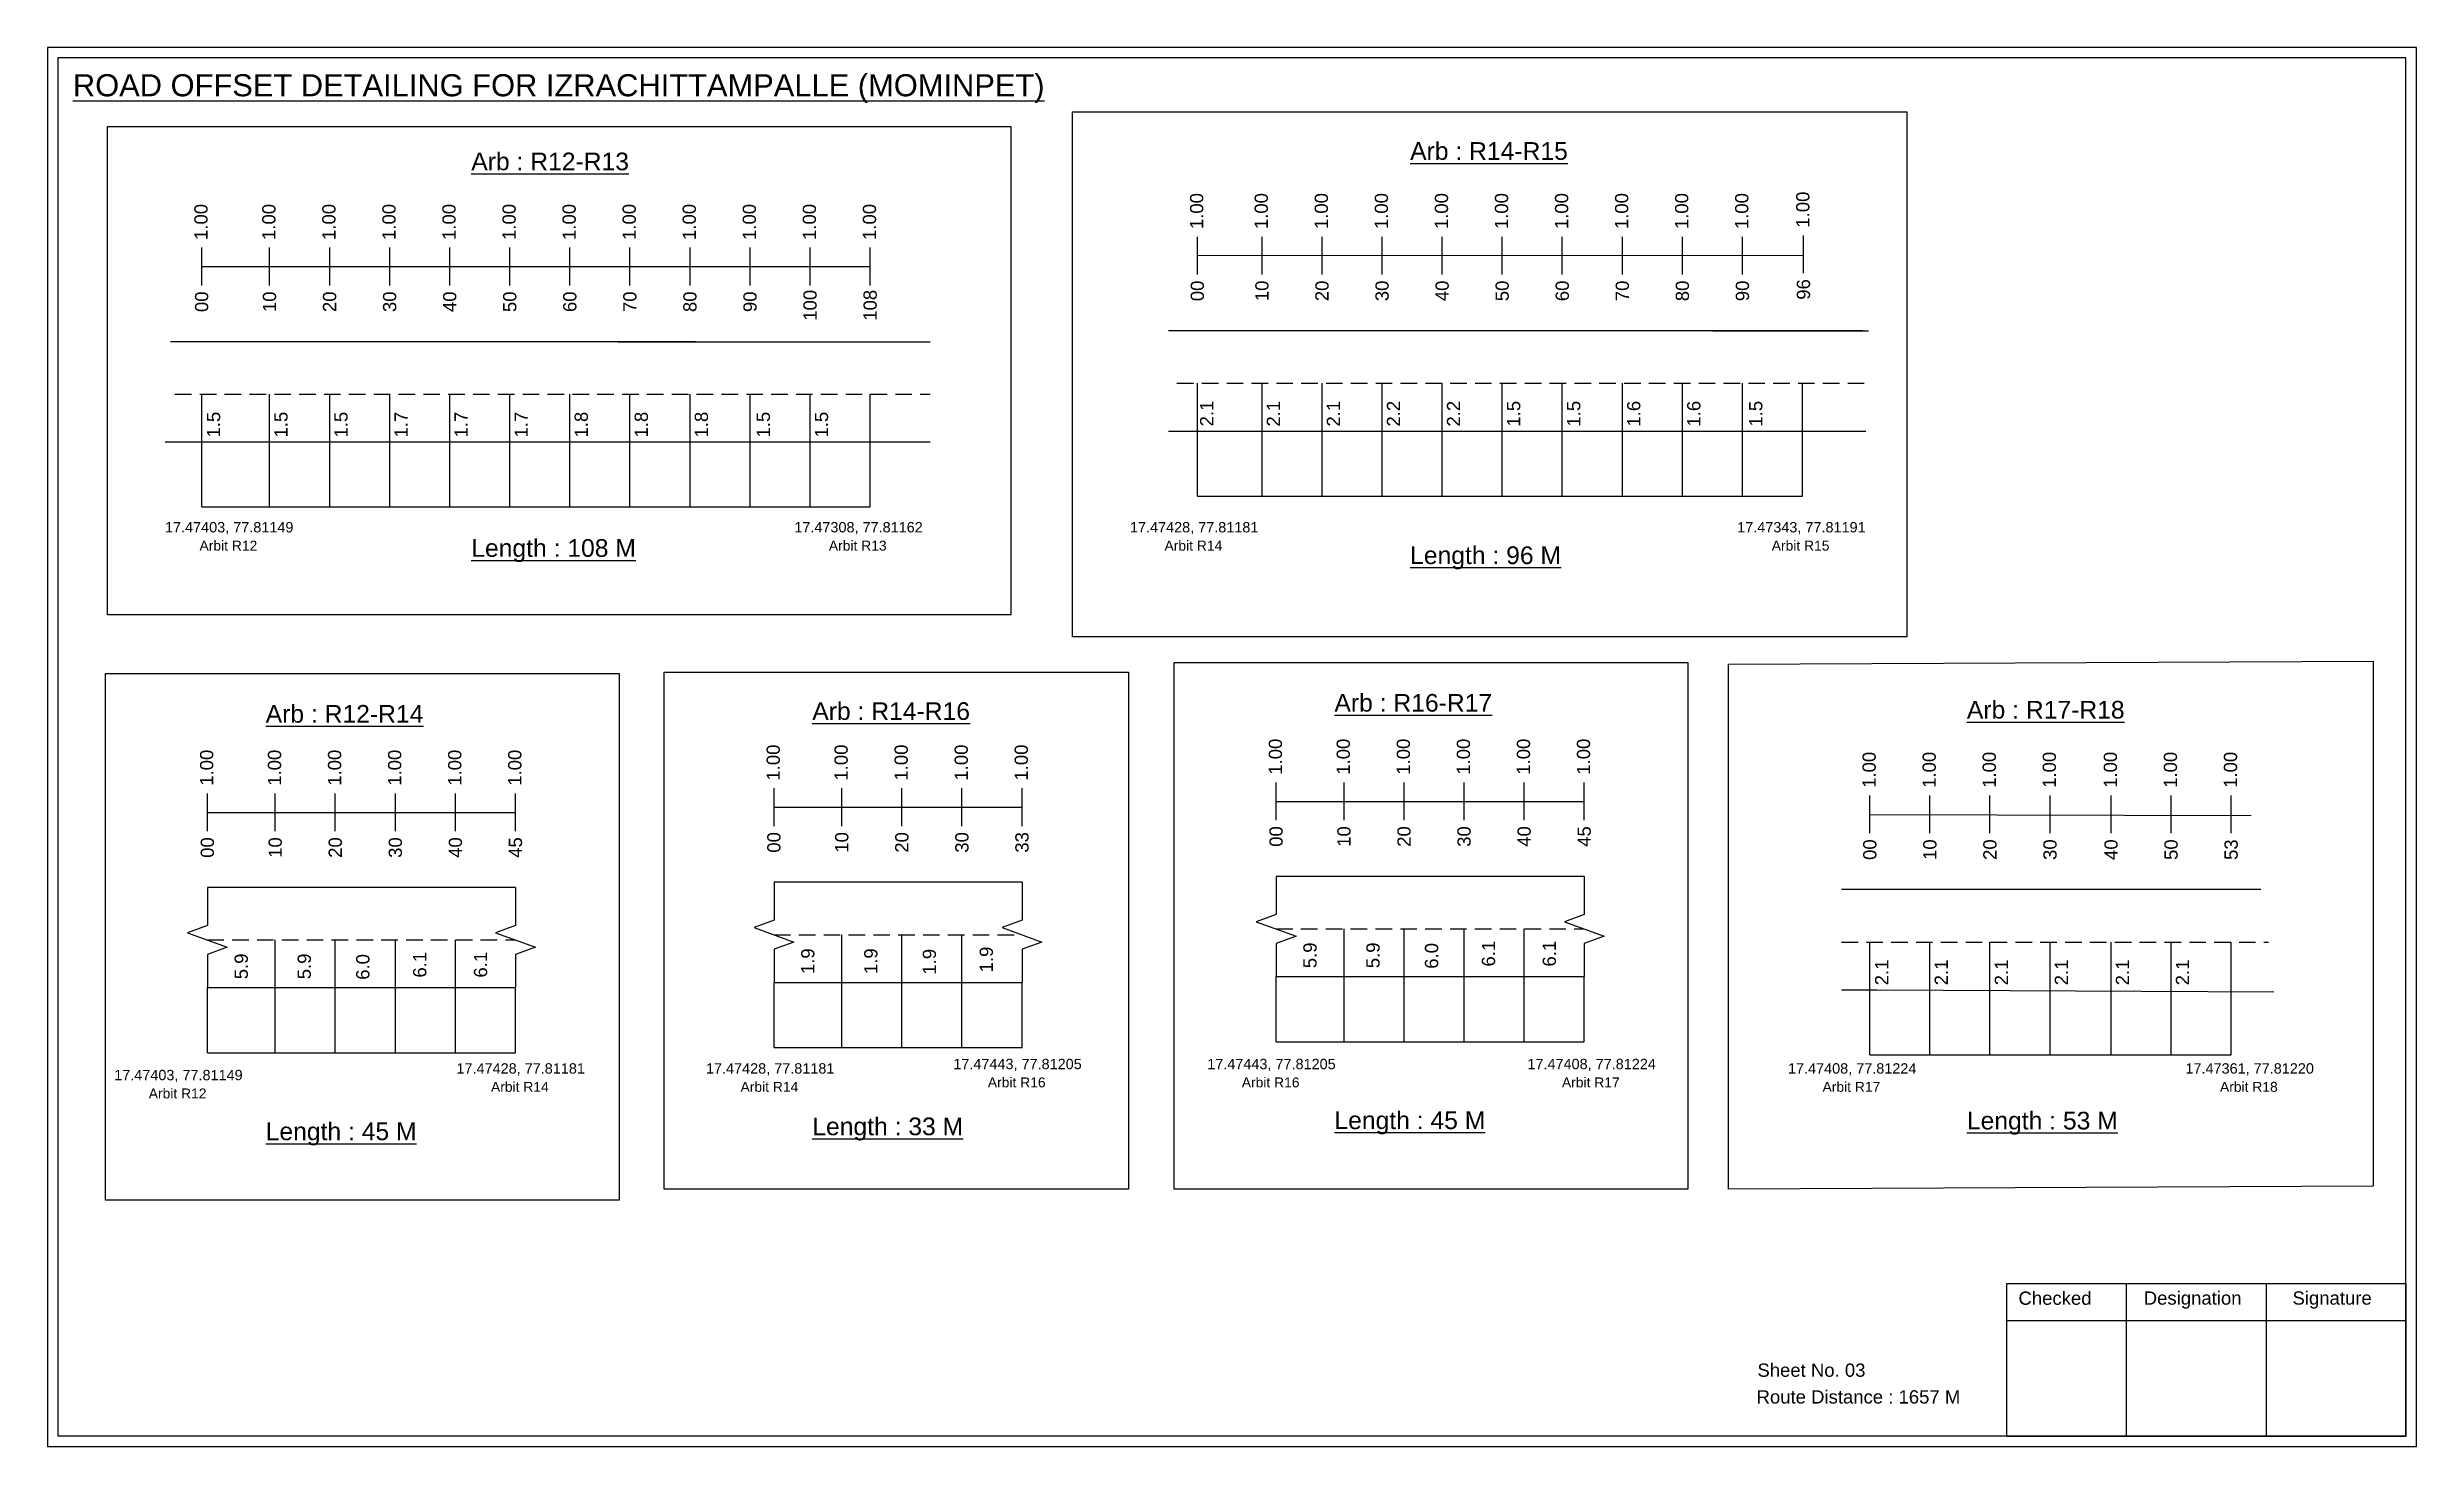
# Model space of a CAD drawing. Header units: inches. Extents: x 434 to 6095, y 540 to 1040.
# Drawn here: x 4146 to 4683, y 646 to 962 of the extents above; entities that cross this region are included whole.
import ezdxf

# ---------------------------------------------------------------- set-up
doc = ezdxf.new("R2010")
doc.units = ezdxf.units.IN
doc.header["$MEASUREMENT"] = 0
doc.linetypes.add('DASHED2', pattern=[0.375, 0.25, -0.125])
doc.layers.add('PDF_Geometry', color=7, linetype='Continuous')
doc.layers.add('PDF_Text', color=5, linetype='Continuous')
doc.styles.add('PDF Arial', font='arial.ttf')
doc.styles.get("Standard").update_dxf_attribs({"font": 'arial.ttf'})

msp = doc.modelspace()

# ---------------------------------------------------------------- texts
at = {"color": 242, "true_color": 0xcd2027}
for s, height, p in [('%%UROAD OFFSET DETAILING FOR IZRACHITTAMPALLE (MOMINPET)', 5, (4152.15, 951.37)), ('%%UArb : R12-R13', 4, (4242.35, 934.63)), ('%%UArb : R14-R15', 4, (4454.94, 936.99)), ('%%ULength : 108 M', 4, (4242.35, 847.13)), ('%%ULength : 96 M', 4, (4454.94, 845.49)), ('%%UArb : R16-R17', 4, (4437.8, 812.09)), ('%%UArb : R12-R14', 4, (4195.8, 809.59)), ('%%UArb : R14-R16', 4, (4319.57, 810.21)), ('%%UArb : R17-R18', 4, (4581.01, 810.52)), ('%%ULength : 45 M', 4, (4195.8, 715.09)), ('%%ULength : 33 M', 4, (4319.57, 716.21)), ('%%ULength : 45 M', 4, (4437.8, 717.59)), ('%%ULength : 53 M', 4, (4581.01, 717.52))]:
    msp.add_text(s, height=height, dxfattribs=at).set_placement(p)
at = {"color": 217, "true_color": 0x93278f}
for s, p in [('1.00', (4408.1, 921.31)), ('1.00', (4422.73, 921.31)), ('1.00', (4436.33, 921.31)), ('1.00', (4449.93, 921.31)), ('1.00', (4463.53, 921.31)), ('1.00', (4477.13, 921.31)), ('1.00', (4490.73, 921.31)), ('1.00', (4504.33, 921.31)), ('1.00', (4517.93, 921.31)), ('1.00', (4531.53, 921.31)), ('1.00', (4545.35, 921.64)), ('1.00', (4182.64, 918.85)), ('1.00', (4198.01, 918.85)), ('1.00', (4211.61, 918.85)), ('1.00', (4225.21, 918.85)), ('1.00', (4238.81, 918.85)), ('1.00', (4252.41, 918.85)), ('1.00', (4266.01, 918.85)), ('1.00', (4279.61, 918.85)), ('1.00', (4293.21, 918.85)), ('1.00', (4306.81, 918.85)), ('1.00', (4320.41, 918.85)), ('1.00', (4334.01, 918.85)), ('00', (4182.79, 902.53)), ('10', (4198.16, 902.53)), ('20', (4211.76, 902.53)), ('30', (4225.36, 902.53)), ('40', (4238.96, 902.53)), ('50', (4252.56, 902.53)), ('60', (4266.16, 902.53)), ('70', (4279.76, 902.53)), ('80', (4293.36, 902.53)), ('90', (4306.96, 902.53)), ('100', (4320.56, 900.57)), ('108', (4334.16, 900.57)), ('00', (4408.25, 904.99)), ('10', (4422.88, 904.99)), ('20', (4436.48, 904.99)), ('30', (4450.08, 904.99)), ('40', (4463.68, 904.99)), ('50', (4477.28, 904.99)), ('60', (4490.88, 904.99)), ('70', (4504.48, 904.99)), ('80', (4518.08, 904.99)), ('90', (4531.68, 904.99)), ('96', (4545.5, 905.32)), ('1.00', (4425.93, 797.81)), ('1.00', (4441.3, 797.81)), ('1.00', (4454.9, 797.81)), ('1.00', (4468.5, 797.81)), ('1.00', (4482.1, 797.81)), ('1.00', (4495.7, 797.81)), ('1.00', (4183.93, 795.31)), ('1.00', (4199.3, 795.31)), ('1.00', (4212.9, 795.31)), ('1.00', (4226.5, 795.31)), ('1.00', (4240.1, 795.31)), ('1.00', (4253.7, 795.31)), ('1.00', (4312.22, 796.48)), ('1.00', (4327.59, 796.48)), ('1.00', (4341.19, 796.48)), ('1.00', (4354.79, 796.48)), ('1.00', (4368.39, 796.48)), ('1.00', (4560.37, 794.84)), ('1.00', (4573.97, 794.84)), ('1.00', (4587.57, 794.84)), ('1.00', (4601.17, 794.84)), ('1.00', (4614.99, 794.84)), ('1.00', (4628.59, 794.84)), ('1.00', (4642.19, 794.84)), ('00', (4184.08, 778.99)), ('10', (4199.45, 778.99)), ('20', (4213.05, 778.99)), ('30', (4226.65, 778.99)), ('40', (4240.25, 778.99)), ('45', (4253.85, 778.99)), ('00', (4312.37, 780.16)), ('10', (4327.74, 780.16)), ('20', (4341.34, 780.16)), ('30', (4354.94, 780.16)), ('33', (4368.54, 780.16)), ('00', (4426.08, 781.49)), ('10', (4441.45, 781.49)), ('20', (4455.05, 781.49)), ('30', (4468.65, 781.49)), ('40', (4482.25, 781.49)), ('45', (4495.85, 781.49)), ('00', (4560.52, 778.52)), ('10', (4574.12, 778.52)), ('20', (4587.72, 778.52)), ('30', (4601.32, 778.52)), ('40', (4615.14, 778.52)), ('50', (4628.74, 778.52)), ('53', (4642.34, 778.52))]:
    msp.add_text(s, height=3, rotation=90, dxfattribs=at).set_placement(p)
for s, p in [('2.1', (4410.37, 876.66)), ('2.1', (4425.47, 876.61)), ('2.1', (4439.07, 876.61)), ('2.2', (4452.67, 876.61)), ('2.2', (4466.27, 876.61)), ('1.5', (4479.87, 876.61)), ('1.5', (4493.47, 876.61)), ('1.6', (4507.07, 876.61)), ('1.6', (4520.67, 876.61)), ('1.5', (4534.7, 876.61)), ('1.5', (4185.49, 874.14)), ('1.5', (4200.75, 874.14)), ('1.5', (4214.35, 874.14)), ('1.7', (4227.95, 874.14)), ('1.7', (4241.55, 874.14)), ('1.7', (4255.15, 874.14)), ('1.8', (4268.75, 874.14)), ('1.8', (4282.35, 874.14)), ('1.8', (4295.95, 874.14)), ('1.5', (4309.98, 874.14)), ('1.5', (4323.15, 874.14)), ('5.9', (4191.76, 751.51)), ('5.9', (4206.03, 751.51)), ('6.0', (4219.29, 751.39)), ('6.1', (4232.18, 751.89)), ('6.1', (4245.95, 751.89)), ('1.9', (4320.05, 752.68)), ('1.9', (4334.32, 752.68)), ('1.9', (4347.58, 752.56)), ('1.9', (4360.47, 753.06)), ('5.9', (4433.76, 754.01)), ('5.9', (4448.03, 754.01)), ('6.0', (4461.29, 753.89)), ('6.1', (4474.18, 754.39)), ('6.1', (4487.95, 754.39)), ('2.1', (4563.22, 750.14)), ('2.1', (4576.71, 750.14)), ('2.1', (4590.31, 750.14)), ('2.1', (4603.91, 750.14)), ('2.1', (4617.73, 750.14)), ('2.1', (4631.33, 750.14))]:
    msp.add_text(s, height=3, rotation=90).set_placement(p)
at = {"color": 5}
for s, height, p in [('17.47403, 77.81149', 2.34, (4173, 852.66)), ('17.47308, 77.81162', 2.34, (4315.5, 852.66)), ('17.47428, 77.81181', 2.34, (4391.5, 852.66)), ('17.47343, 77.81191', 2.34, (4529, 852.66)), ('Arbit R12', 2.246, (4180.82, 848.54)), ('Arbit R13', 2.246, (4323.32, 848.54)), ('Arbit R14', 2.246, (4399.32, 848.54)), ('Arbit R15', 2.246, (4536.82, 848.54)), ('17.47403, 77.81149', 2.34, (4161.5, 728.66)), ('17.47428, 77.81181', 2.34, (4239, 730.16)), ('17.47428, 77.81181', 2.34, (4295.5, 730.16)), ('17.47443, 77.81205', 2.34, (4351.5, 731.16)), ('17.47443, 77.81205', 2.34, (4409, 731.16)), ('17.47408, 77.81224', 2.34, (4481.5, 731.16)), ('17.47408, 77.81224', 2.34, (4540.5, 730.16)), ('17.47361, 77.81220', 2.34, (4630.5, 730.16)), ('Arbit R12', 2.246, (4169.32, 724.54)), ('Arbit R14', 2.246, (4246.82, 726.04)), ('Arbit R14', 2.246, (4303.32, 726.04)), ('Arbit R16', 2.246, (4359.32, 727.04)), ('Arbit R16', 2.246, (4416.82, 727.04)), ('Arbit R17', 2.246, (4489.32, 727.04)), ('Arbit R17', 2.246, (4548.32, 726.04)), ('Arbit R18', 2.246, (4638.32, 726.04))]:
    msp.add_text(s, height=height, dxfattribs=at).set_placement(p)
for s, p in [('Sheet No. 03', (4533.58, 661.53)), ('Route Distance : 1657 M', (4533.39, 655.48))]:
    msp.add_text(s, height=3).set_placement(p)
at = {"layer": 'PDF_Text', "color": 7, "attachment_point": 7, "style": 'PDF Arial'}
for s, insert, char_height in [('Checked', (4592.69, 677.78), 3.001), ('Designation', (4621.06, 676.95), 3.0006), ('Signature', (4654.74, 676.95), 3.001)]:
    msp.add_mtext(s, dxfattribs=dict(at, insert=insert, char_height=char_height))

# ---------------------------------------------------------------- linework, layer by layer
at = {"color": 217, "true_color": 0x93278f}
for p, q in [((4406.77, 911.02), (4406.77, 919.58)), ((4421.4, 911.02), (4421.4, 919.58)), ((4435, 911.02), (4435, 919.58)), ((4448.6, 911.02), (4448.6, 919.58)), ((4462.2, 911.02), (4462.2, 919.58)), ((4475.8, 911.02), (4475.8, 919.58)), ((4489.4, 911.02), (4489.4, 919.58)), ((4503, 911.02), (4503, 919.58)), ((4516.6, 911.02), (4516.6, 919.58)), ((4530.2, 911.02), (4530.2, 919.58)), ((4544.03, 911.35), (4544.03, 919.9)), ((4181.32, 908.55), (4181.32, 917.11)), ((4181.32, 912.82), (4332.69, 912.82)), ((4196.69, 908.55), (4196.69, 917.11)), ((4210.29, 908.55), (4210.29, 917.11)), ((4223.89, 908.55), (4223.89, 917.11)), ((4237.49, 908.55), (4237.49, 917.11)), ((4251.09, 908.55), (4251.09, 917.11)), ((4264.69, 908.55), (4264.69, 917.11)), ((4278.29, 908.55), (4278.29, 917.11)), ((4291.89, 908.55), (4291.89, 917.11)), ((4305.49, 908.55), (4305.49, 917.11)), ((4319.09, 908.55), (4319.09, 917.11)), ((4332.69, 908.55), (4332.69, 917.11)), ((4406.77, 915.3), (4544.03, 915.38)), ((4310.9, 786.18), (4310.9, 794.74)), ((4326.26, 786.18), (4326.26, 794.74)), ((4339.86, 786.18), (4339.86, 794.74)), ((4353.46, 786.18), (4353.46, 794.74)), ((4367.06, 786.18), (4367.06, 794.74)), ((4424.6, 787.51), (4424.6, 796.07)), ((4439.97, 787.51), (4439.97, 796.07)), ((4453.57, 787.51), (4453.57, 796.07)), ((4467.17, 787.51), (4467.17, 796.07)), ((4480.77, 787.51), (4480.77, 796.07)), ((4494.37, 787.51), (4494.37, 796.07)), ((4182.6, 785.01), (4182.6, 793.57)), ((4182.6, 789.28), (4252.37, 789.28)), ((4197.97, 785.01), (4197.97, 793.57)), ((4211.57, 785.01), (4211.57, 793.57)), ((4225.17, 785.01), (4225.17, 793.57)), ((4238.77, 785.01), (4238.77, 793.57)), ((4252.37, 785.01), (4252.37, 793.57)), ((4310.9, 790.45), (4367.06, 790.45)), ((4424.6, 791.78), (4494.37, 791.78)), ((4559.04, 784.55), (4559.04, 793.11)), ((4559.04, 788.82), (4645.37, 788.58)), ((4572.64, 784.55), (4572.64, 793.11)), ((4586.24, 784.55), (4586.24, 793.11)), ((4599.84, 784.55), (4599.84, 793.11)), ((4613.66, 784.55), (4613.66, 793.11)), ((4627.26, 784.55), (4627.26, 793.11)), ((4640.86, 784.55), (4640.86, 793.11))]:
    msp.add_line(p, q, dxfattribs=at)
for p, q in [((4557.46, 898.3), (4400.22, 898.3)), ((4523.46, 898.3), (4558.71, 898.3)), ((4293.09, 895.83), (4174.23, 895.83)), ((4275.61, 895.83), (4346.29, 895.83)), ((4406.77, 860.88), (4406.77, 886.41)), ((4421.4, 860.88), (4421.4, 886.41)), ((4435, 860.88), (4435, 886.41)), ((4448.6, 860.88), (4448.6, 886.41)), ((4462.2, 860.88), (4462.2, 886.41)), ((4475.8, 860.88), (4475.8, 886.41)), ((4489.4, 860.88), (4489.4, 886.41)), ((4503, 860.88), (4503, 886.41)), ((4516.6, 860.88), (4516.6, 886.41)), ((4530.2, 860.88), (4530.2, 886.41)), ((4543.8, 860.88), (4543.8, 886.41)), ((4181.32, 858.41), (4181.32, 883.95)), ((4196.69, 858.41), (4196.69, 883.95)), ((4210.29, 858.41), (4210.29, 883.95)), ((4223.89, 858.41), (4223.89, 883.95)), ((4237.49, 858.41), (4237.49, 883.95)), ((4251.09, 858.41), (4251.09, 883.95)), ((4264.69, 858.41), (4264.69, 883.95)), ((4278.29, 858.41), (4278.29, 883.95)), ((4291.89, 858.41), (4291.89, 883.95)), ((4305.49, 858.41), (4305.49, 883.95)), ((4319.09, 858.41), (4319.09, 883.95)), ((4332.69, 858.41), (4332.69, 883.95)), ((4400.22, 875.61), (4432.33, 875.61)), ((4432.33, 875.61), (4558.15, 875.61)), ((4173.03, 873.14), (4346.29, 873.14)), ((4367.06, 773.46), (4310.9, 773.46)), ((4494.37, 774.79), (4424.6, 774.79)), ((4252.37, 772.29), (4182.6, 772.29)), ((4647.59, 771.83), (4552.63, 771.83)), ((4439.97, 737.37), (4439.97, 762.91)), ((4453.57, 737.37), (4453.57, 762.91)), ((4467.17, 737.37), (4467.17, 762.91)), ((4480.77, 737.37), (4480.77, 762.91)), ((4197.97, 734.87), (4197.97, 760.41)), ((4211.57, 734.87), (4211.57, 760.41)), ((4225.17, 734.87), (4225.17, 760.41)), ((4238.77, 734.87), (4238.77, 760.41)), ((4326.26, 736.04), (4326.26, 761.58)), ((4339.86, 736.04), (4339.86, 761.58)), ((4353.46, 736.04), (4353.46, 761.58)), ((4559.04, 734.41), (4559.04, 759.94)), ((4572.64, 734.41), (4572.64, 759.94)), ((4586.24, 734.41), (4586.24, 759.94)), ((4599.84, 734.41), (4599.84, 759.94)), ((4613.66, 734.41), (4613.66, 759.94)), ((4627.26, 734.41), (4627.26, 759.94)), ((4640.86, 734.41), (4640.86, 759.94)), ((4424.6, 752.11), (4494.37, 752.11)), ((4424.6, 737.37), (4424.6, 752.11)), ((4494.37, 737.37), (4494.37, 752.11)), ((4182.6, 749.61), (4252.37, 749.61)), ((4182.6, 734.87), (4182.6, 749.61)), ((4252.37, 734.87), (4252.37, 749.61)), ((4310.9, 750.78), (4367.06, 750.78)), ((4310.9, 736.04), (4310.9, 750.78)), ((4367.06, 736.04), (4367.06, 750.78)), ((4552.63, 749.14), (4560.69, 749.14)), ((4560.69, 749.14), (4650.54, 748.64))]:
    msp.add_line(p, q)
at = {"linetype": 'DASHED2', "ltscale": 15}
for p, q in [((4402.15, 886.41), (4558.45, 886.41)), ((4175.26, 883.95), (4346.29, 883.95)), ((4424.6, 762.91), (4494.37, 762.91)), ((4182.6, 760.41), (4252.37, 760.41)), ((4310.9, 761.58), (4367.06, 761.58)), ((4552.63, 759.94), (4649.31, 759.94))]:
    msp.add_line(p, q, dxfattribs=at)
at = {"color": 5}
for p, q in [((4181.32, 858.41), (4332.69, 858.41)), ((4406.77, 860.88), (4543.8, 860.88)), ((4310.9, 736.04), (4367.06, 736.04)), ((4424.6, 737.37), (4494.37, 737.37)), ((4182.6, 734.87), (4252.37, 734.87)), ((4559.04, 734.41), (4640.86, 734.43))]:
    msp.add_line(p, q, dxfattribs=at)
for points in [[(4160, 944.5), (4364.56, 944.5), (4364.56, 834), (4160, 834)], [(4378.5, 947.82), (4567.42, 947.82), (4567.42, 829), (4378.5, 829)], [(4286, 821.01), (4391.17, 821.01), (4391.17, 704), (4286, 704)], [(4401.5, 823.21), (4517.85, 823.21), (4517.85, 704), (4401.5, 704)], [(4527, 822.82), (4673.04, 823.49), (4673.04, 704.67), (4527, 704)], [(4159.5, 820.71), (4275.85, 820.71), (4275.85, 701.5), (4159.5, 701.5)]]:
    msp.add_lwpolyline(points, close=True)
at = {"linetype": 'Continuous'}
for points in [[(4310.9, 773.46), (4310.9, 764.85), (4306.4, 763.21), (4315.39, 759.94), (4310.9, 758.3), (4310.9, 750.78)], [(4367.06, 773.46), (4367.06, 764.85), (4362.57, 763.21), (4371.56, 759.94), (4367.06, 758.3), (4367.06, 750.78)], [(4367.06, 773.46), (4367.06, 764.85), (4362.57, 763.21), (4371.56, 759.94), (4367.06, 758.3), (4367.06, 750.78)], [(4424.6, 774.79), (4424.6, 766.18), (4420.1, 764.54), (4429.1, 761.27), (4424.6, 759.63), (4424.6, 752.11)], [(4494.37, 774.79), (4494.37, 766.18), (4489.87, 764.54), (4498.87, 761.27), (4494.37, 759.63), (4494.37, 752.11)], [(4182.6, 772.29), (4182.6, 763.68), (4178.1, 762.04), (4187.1, 758.77), (4182.6, 757.13), (4182.6, 749.61)], [(4252.37, 772.29), (4252.37, 763.68), (4247.87, 762.04), (4256.87, 758.77), (4252.37, 757.13), (4252.37, 749.61)]]:
    msp.add_lwpolyline(points, dxfattribs=at)
at = {"layer": 'PDF_Geometry'}
for points in [[(4146.37, 962.44), (4146.37, 645.73), (4682.84, 645.73), (4682.84, 962.44)], [(4148.7, 960.11), (4148.7, 648.15), (4680.42, 648.15), (4680.42, 960.11)]]:
    msp.add_lwpolyline(points, close=True, dxfattribs=at)
at = {"layer": 'PDF_Geometry', "color": 242, "true_color": 0xcc1f26}
msp.add_lwpolyline([(4680.42, 648.05), (4590.08, 648.05), (4590.08, 682.67), (4680.42, 682.67)], close=True, dxfattribs=at)
for points in [[(4617.06, 682.67), (4617.06, 648.05)], [(4648.79, 682.67), (4648.79, 648.05)], [(4590.08, 674.29), (4680.42, 674.29)]]:
    msp.add_lwpolyline(points, dxfattribs=at)

msp.set_redraw_order([(e.dxf.handle, doc.entitydb.next_handle()) for e in msp.query("TEXT MTEXT ATTDEF DIMENSION ARC_DIMENSION")])  # texts and dimensions are drawn at this point

doc.saveas('drawing.dxf')
